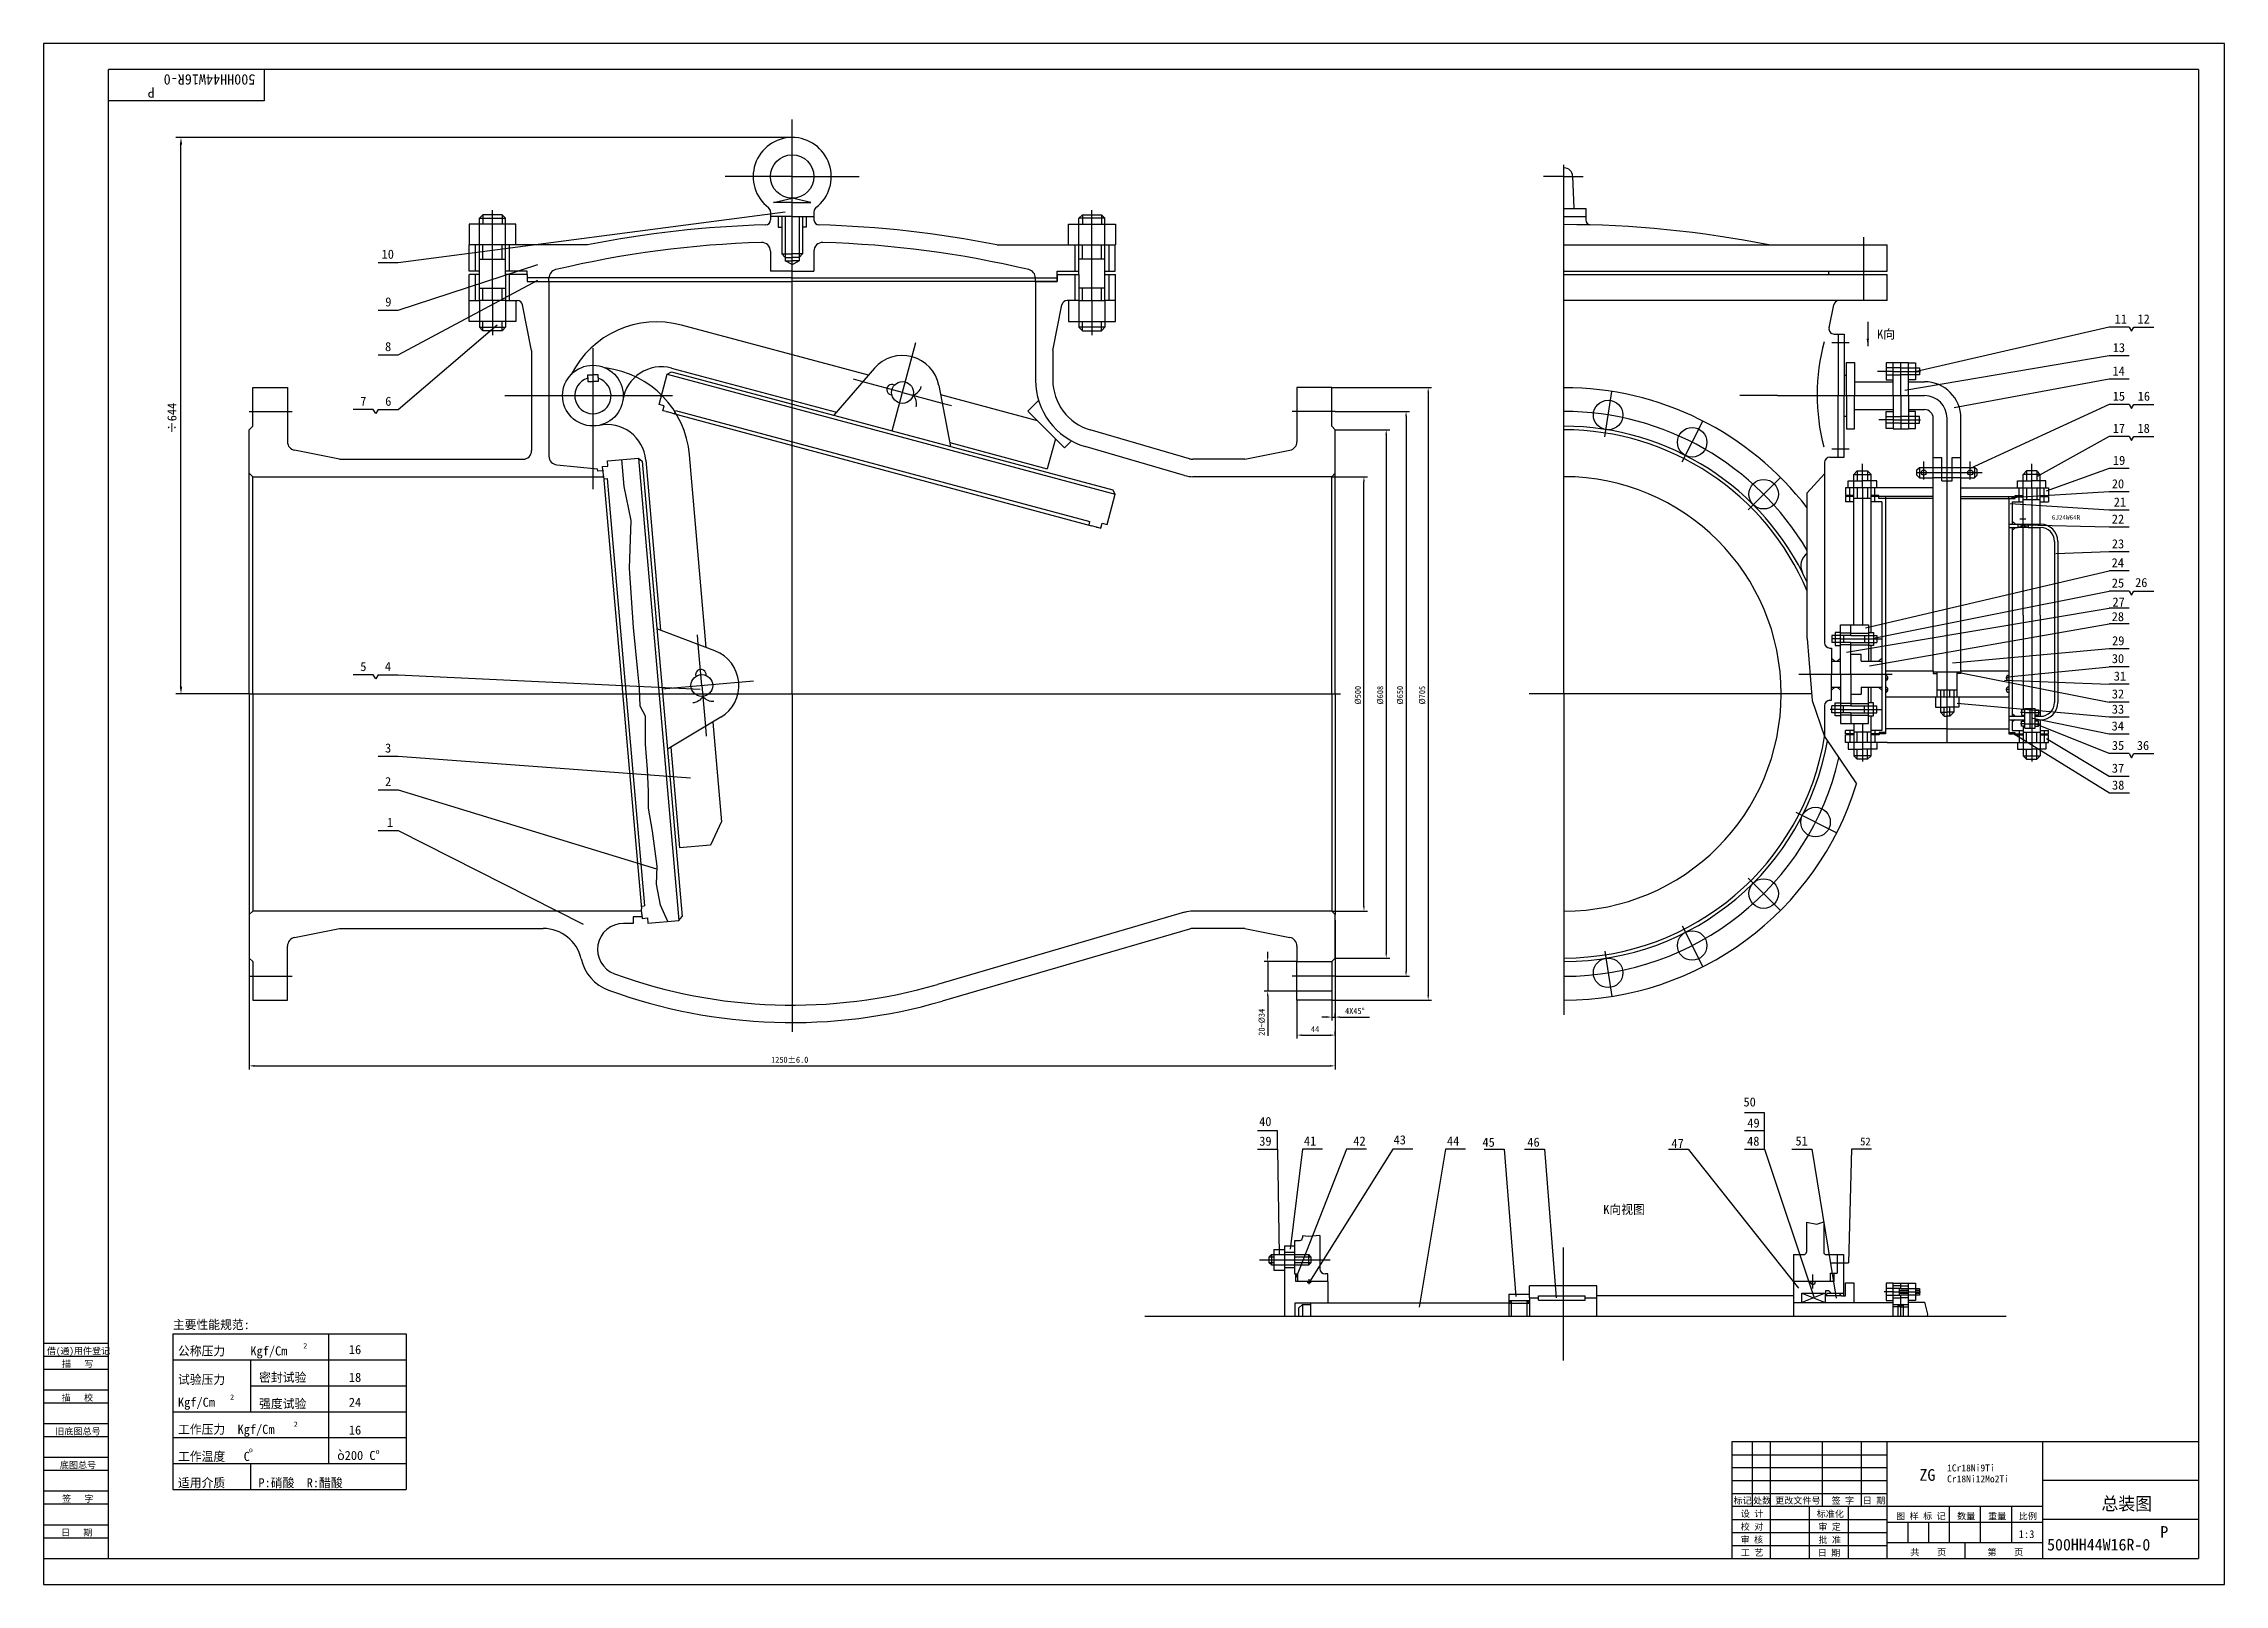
# Model space of a CAD drawing. Header units: metres. Extents: x 0 to 841, y 0 to 594.
import ezdxf

# ---------------------------------------------------------------- set-up
doc = ezdxf.new("R2010")
doc.units = ezdxf.units.M
for name, color, linetype in [('B', 3, 'Continuous'), ('C', 6, 'Continuous'), ('D', 1, 'Continuous'), ('FL', 5, 'Continuous'), ('HA', 5, 'Continuous'), ('T', 7, 'Continuous'), ('TL', 4, 'Continuous')]:
    doc.layers.add(name, color=color, linetype=linetype)

msp = doc.modelspace()

# ---------------------------------------------------------------- texts
at = {"layer": 'D'}
for s, height, rotation, p in [('500HH44W16R-0', 4, 180, (81.66, 582.12)), ('P', 4, 180, (42.83, 577.12)), ('%%247644', 3.5, 90, (51.22, 443.64)), ('%%C500', 2.35, 90, (508, 339.23)), ('%%C608', 2.35, 90, (516.59, 339.23)), ('%%C650', 2.35, 90, (524.24, 339.23)), ('%%C705', 2.35, 90, (532.78, 339.23)), ('20%%126%%C34', 2.35, 90, (470.89, 211.52))]:
    msp.add_text(s, height=height, rotation=rotation, dxfattribs=at).set_placement(p)
for s, height, p in [('10', 3.5, (130.34, 511.08)), ('9', 3.5, (131.75, 492.69)), ('11', 3.5, (798.68, 486.1)), ('12', 3.5, (807.48, 486.1)), ('K向', 3.5, (707.09, 480.28)), ('8', 3.5, (131.67, 475.45)), ('13', 3.5, (797.93, 475.06)), ('14', 3.5, (797.84, 466.02)), ('7', 3.5, (122.12, 454.39)), ('6', 3.5, (131.75, 454.39)), ('15', 3.5, (797.93, 456.33)), ('16', 3.5, (807.56, 456.33)), ('17', 3.5, (797.93, 443.95)), ('18', 3.5, (807.48, 443.95)), ('19', 3.5, (798.01, 431.59)), ('20', 3.5, (797.59, 422.55)), ('6J24W64R', 1.75, (774.44, 410.46)), ('22', 3.5, (797.59, 408.97)), ('21', 3.5, (798.34, 415.51)), ('24', 3.5, (797.51, 392.11)), ('23', 3.5, (797.59, 399.41)), ('25', 3.5, (797.59, 384.31)), ('26', 3.5, (806.57, 384.49)), ('27', 3.5, (797.83, 376.97)), ('28', 3.5, (797.54, 371.35)), ('29', 3.5, (797.68, 362.07)), ('5', 3.5, (122.12, 352.11)), ('4', 3.5, (131.59, 352.11)), ('30', 3.5, (797.59, 355.18)), ('32', 3.5, (797.59, 341.54)), ('31', 3.5, (798.34, 348.42)), ('33', 3.5, (797.59, 335.67)), ('34', 3.5, (797.51, 329.2)), ('3', 3.5, (131.67, 320.69)), ('35', 3.5, (797.59, 321.68)), ('36', 3.5, (807.23, 321.68)), ('2', 3.5, (131.67, 307.75)), ('37', 3.5, (797.59, 312.92)), ('38', 3.5, (797.67, 306.4)), ('1', 3.5, (132.42, 292.03)), ('4X45%%D', 2.35, (501.88, 219.89)), ('44', 2.35, (488.75, 212.92)), ('1250%%P6.0', 2.35, (280.54, 201.08)), ('50', 3.5, (655.55, 184.24)), ('40', 3.5, (468.76, 176.69)), ('49', 3.5, (657.02, 176.12)), ('39', 3.5, (468.8, 169.12)), ('41', 3.5, (486.01, 169.19)), ('42', 3.5, (505.08, 169.19)), ('43', 3.5, (520.61, 169.63)), ('44', 3.5, (541.19, 169.19)), ('45', 3.5, (554.87, 168.7)), ('46', 3.5, (572.18, 168.74)), ('47', 3.5, (627.75, 168.26)), ('48', 3.5, (656.94, 169.12)), ('51', 3.5, (675.58, 169.19)), ('52', 3, (700.53, 169.26)), ('K向视图', 3.5, (601.46, 142.82)), ('主要性能规范:', 3.5, (49.85, 98.39)), ('2', 2, (100.13, 90.97)), ('公称压力', 3.5, (51.81, 88.24)), ('Kgf/Cm', 3.5, (79.73, 88.24)), ('16', 3.5, (117.72, 88.78)), ('试验压力', 3.5, (51.81, 77.25)), ('密封试验', 3.5, (83.1, 78.07)), ('18', 3.5, (117.72, 78.07)), ('Kgf/Cm', 3.5, (51.81, 68.46)), ('2', 2, (71.91, 71.21)), ('强度试验', 3.5, (83.1, 67.91)), ('24', 3.5, (117.72, 68.46)), ('工作压力  Kgf/Cm', 3.5, (51.81, 58.03)), ('2', 2, (96.49, 60.77)), ('16', 3.5, (117.72, 57.74)), ('工作温度   C', 3.5, (51.81, 47.59)), ('o', 2, (79.14, 50.9)), ('%%242200 C', 3.5, (113.22, 47.95)), ('o', 2, (128.02, 50.33)), ('ZG', 4.5, (723.41, 39.94)), ('Cr18Ni12Mo2Ti', 2.7, (734.06, 39.31)), ('1Cr18Ni9Ti', 2.7, (734.06, 43.54)), ('适用介质', 3.5, (51.81, 37.42)), ('P:硝酸  R:醋酸', 3.5, (82.82, 37.42)), ('总装图', 5, (793.59, 28.63)), ('1:3', 3, (761.62, 17.86)), ('500HH44W16R-0', 4.5, (772.62, 13.06)), ('P', 4.5, (816.3, 17.97))]:
    msp.add_text(s, height=height, dxfattribs=at).set_placement(p)

# ---------------------------------------------------------------- blocks, each defined once
blk = doc.blocks.new('TUKUN1')
at = {"layer": 'FL'}
for p, q in [((841, 594), (0, 594)), ((0, 594), (0, 0)), ((841, 0), (841, 594)), ((0, 83), (25, 83)), ((0, 75), (25, 75)), ((0, 70), (25, 70)), ((0, 62), (25, 62)), ((0, 57), (25, 57)), ((659, 30), (659, 55)), ((666, 10), (666, 55)), ((686, 30), (686, 55)), ((701, 30), (701, 55)), ((0, 49), (25, 49)), ((0, 44), (25, 44)), ((651, 50), (711, 50)), ((651, 45), (711, 45)), ((0, 36), (25, 36)), ((651, 40), (711, 40)), ((651, 35), (711, 35)), ((0, 31), (25, 31)), ((696, 10), (696, 30)), ((0, 23), (25, 23)), ((0, 18), (25, 18)), ((651, 25), (711, 25)), ((651, 20), (711, 20)), ((651, 15), (711, 15)), ((0, 0), (841, 0))]:
    blk.add_line(p, q, dxfattribs=at)
at = {"layer": 'TL'}
for p, q in [((831, 584), (25, 584)), ((25, 10), (25, 584)), ((85, 584), (85, 572)), ((831, 584), (831, 10)), ((85, 572), (25, 572)), ((0, 93), (25, 93)), ((0, 88), (25, 88)), ((831, 55), (651, 55)), ((651, 55), (651, 10)), ((711, 10), (711, 55)), ((771, 10), (771, 55)), ((831, 40), (771, 40)), ((771, 30), (651, 30)), ((681, 10), (681, 30)), ((735, 16), (735, 30)), ((747, 16), (747, 30)), ((759, 16), (759, 30)), ((711, 24), (771, 24)), ((719, 16), (719, 24)), ((727, 16), (727, 24)), ((831, 25), (771, 25)), ((0, 10), (831, 10)), ((771, 16), (711, 16)), ((741, 10), (741, 16))]:
    blk.add_line(p, q, dxfattribs=at)
at = {"layer": 'T'}
for s, p in [('借(通)用件登记', (1.26, 88.76)), ('描   写', (7.09, 83.76)), ('描   校', (6.98, 70.76)), ('旧底图总号', (4.52, 57.76)), ('底图总号', (6.25, 44.76)), ('签   字', (7.1, 31.76)), ('标记', (651.71, 31.07)), ('处数', (659.22, 31.07)), ('更改文件号', (667.75, 31.07)), ('签 字', (689.53, 31.07)), ('日 期', (701.57, 31.07)), ('设 计', (654.5, 25.99)), ('标准化', (683.77, 25.93)), ('图 样 标 记', (714.4, 25.04)), ('数量', (737.92, 25.04)), ('重量', (749.88, 25.04)), ('比例', (761.7, 25.04)), ('日   期', (6.72, 18.76)), ('校 对', (654.48, 20.99)), ('审 核', (654.41, 15.99)), ('批 准', (684.46, 15.93)), ('审 定', (684.39, 20.93)), ('工 艺', (654.52, 10.99)), ('日 期', (684.18, 10.93)), ('共    页', (719.91, 11.13)), ('第    页', (749.62, 11.13))]:
    blk.add_text(s, height=2.5, dxfattribs=at).set_placement(p)

# ---------------------------------------------------------------- linework, layer by layer
at = {"layer": 'B'}
for p, q in [((318.08, 466.16), (246.04, 485.46)), ((237.39, 454.92), (240.51, 466.57)), ((237.39, 454.92), (240.51, 466.57)), ((240.51, 466.57), (242.15, 467.52)), ((240.51, 466.57), (242.15, 467.52)), ((240.51, 466.57), (413.29, 420.28)), ((242.14, 468.91), (305.73, 451.87)), ((242.15, 467.52), (412.34, 421.92)), ((320.42, 468.86), (304.76, 450.74)), ((239.33, 454.4), (237.39, 454.92)), ((238.81, 452.46), (239.33, 454.4)), ((345.23, 462.21), (349.73, 438.69)), ((345.9, 458.7), (383.19, 448.71)), ((240.1, 452.12), (238.81, 452.46)), ((240.1, 452.12), (238.81, 452.46)), ((240.1, 452.12), (240.42, 452.03)), ((240.1, 452.12), (240.42, 452.03)), ((242.36, 451.51), (240.42, 452.03)), ((242.36, 451.51), (404.15, 408.16)), ((243.35, 451.25), (243.69, 452.54)), ((243.69, 452.54), (403.52, 409.72)), ((349.45, 440.16), (387.06, 430.08)), ((390.17, 441.69), (387.06, 430.08)), ((728.7, 430.63), (739.42, 430.63)), ((413.29, 420.28), (412.34, 421.92)), ((739.42, 426.61), (728.7, 426.61)), ((410.17, 408.63), (413.29, 420.28)), ((403.17, 408.42), (403.52, 409.72)), ((406.1, 407.64), (404.15, 408.16)), ((406.1, 407.64), (406.41, 407.55)), ((406.41, 407.55), (407.71, 407.21)), ((407.71, 407.21), (408.23, 409.15)), ((408.23, 409.15), (410.17, 408.63))]:
    msp.add_line(p, q, dxfattribs=at)
for points in [[(335.29, 458.43, 0.25), (338.46, 461.81, 0.25)], [(335.29, 458.43, -0.25), (336.34, 453.92, -0.25)]]:
    msp.add_lwpolyline(points, format="xyb", dxfattribs=at)
msp.add_circle((331.21, 459.52), 4.22, dxfattribs=at)
for centre, radius, start, end in [((236.47, 449.72), 37, 75, 153.1), ((331.21, 459.52), 14.27, 10.84, 139.16), ((238.26, 454.42), 15, 75, 171.68), ((327.14, 460.62), 2.01, 61.23, 268.77)]:
    msp.add_arc(centre, radius, start, end, dxfattribs=at)
at = {"layer": 'C'}
for p, q in [((288.69, 343.3), (288.69, 564.73)), ((586.32, 343.3), (586.32, 547.21)), ((288.69, 542.74), (262.83, 542.74)), ((288.69, 542.74), (314.55, 542.74)), ((586.32, 542.74), (578.42, 542.74)), ((586.32, 542.74), (593.71, 542.74)), ((173.12, 516.39), (173.12, 529.79)), ((404.27, 516.39), (404.27, 529.79)), ((173.12, 494.95), (173.12, 516.39)), ((404.27, 494.95), (404.27, 516.39)), ((701.9, 516.39), (701.9, 519.41)), ((701.9, 494.95), (701.9, 516.39)), ((173.12, 494.95), (173.12, 481.56)), ((404.27, 494.95), (404.27, 481.56)), ((211.84, 476.6), (211.84, 422.26)), ((327.25, 444.72), (336.39, 478.84)), ((689.59, 478.81), (696.34, 478.81)), ((315.9, 463.63), (312.3, 464.59)), ((331.21, 459.52), (315.9, 463.63)), ((713.23, 467.65), (707.21, 467.65)), ((713.23, 467.65), (723.8, 467.65)), ((177.93, 458.29), (242.57, 458.29)), ((331.21, 459.52), (346.53, 455.42)), ((346.53, 455.42), (350.12, 454.46)), ((602.03, 442.46), (604.79, 459.9)), ((668.67, 458.29), (654.09, 458.29)), ((668.67, 458.29), (725.35, 458.29)), ((79.32, 452.18), (95.83, 452.18)), ((498.07, 452.18), (481.56, 452.18)), ((631.9, 432.76), (639.92, 448.49)), ((713.23, 448.93), (707.76, 448.93)), ((713.23, 448.93), (723.8, 448.93)), ((734.06, 324.55), (734.06, 449.58)), ((689.59, 437.76), (696.34, 437.76)), ((701.42, 422.8), (701.42, 431.94)), ((725.09, 425.96), (725.09, 432.87)), ((743.02, 425.96), (743.02, 432.87)), ((766.69, 422.8), (766.69, 431.94)), ((657.31, 414.3), (669.8, 426.78)), ((701.42, 422.8), (701.42, 369.98)), ((722.45, 428.62), (747.62, 428.62)), ((766.69, 422.8), (766.69, 317.27)), ((252.45, 362.33), (252.13, 366.04)), ((253.83, 346.54), (252.45, 362.33)), ((692.9, 364.48), (689.83, 364.48)), ((692.9, 364.48), (703.72, 364.48)), ((703.72, 364.48), (708.93, 364.48)), ((238.56, 345.2), (273.76, 348.28)), ((253.83, 346.54), (255.21, 330.74)), ((676.95, 350.91), (712.94, 350.91)), ((710.27, 349.49), (711.37, 349.49)), ((710.27, 344.94), (711.37, 344.94)), ((757.84, 349.49), (756.74, 349.49)), ((757.84, 344.94), (756.74, 344.94)), ((79.32, 343.3), (77.31, 343.3)), ((79.32, 343.3), (498.07, 343.3)), ((288.69, 343.3), (288.69, 219.55)), ((498.07, 343.3), (500.08, 343.3)), ((681.82, 343.3), (572.92, 343.3)), ((586.32, 343.3), (586.32, 219.55)), ((692.9, 337.34), (688.95, 337.34)), ((692.9, 337.34), (696.9, 337.34)), ((696.9, 337.34), (708.67, 337.34)), ((255.21, 330.74), (255.54, 327.04)), ((701.42, 331.84), (701.42, 317.27)), ((764.07, 336.16), (762.33, 336.16)), ((764.07, 331.82), (762.33, 331.82)), ((764.07, 336.16), (768.9, 336.16)), ((764.07, 331.82), (768.9, 331.82)), ((768.07, 336.16), (769.81, 336.16)), ((768.07, 331.82), (769.81, 331.82)), ((675.77, 297.73), (691.51, 289.71)), ((657.31, 272.31), (669.8, 259.83)), ((631.9, 253.85), (639.92, 238.12)), ((602.03, 244.14), (604.79, 226.7)), ((79.32, 234.43), (95.83, 234.43)), ((498.07, 234.43), (481.56, 234.43)), ((288.69, 219.55), (288.69, 213.02)), ((585.99, 129.84), (585.99, 86.28)), ((468.88, 125.13), (496.12, 125.13)), ((682.3, 114.02), (682.3, 119.4)), ((689.25, 123.93), (696, 123.93)), ((488.09, 115.77), (488.09, 117.66)), ((713.23, 112.77), (709.8, 112.77)), ((713.23, 112.77), (723.8, 112.77)), ((424.66, 103.41), (756.81, 103.41))]:
    msp.add_line(p, q, dxfattribs=at)
for centre, radius, start, end in [((725.35, 449.58), 8.71, 0, 90), ((586.32, 343.3), 108.88, 30.51, 90), ((586.32, 343.3), 108.88, 270, 346.92)]:
    msp.add_arc(centre, radius, start, end, dxfattribs=at)
at = {"layer": 'D'}
for p, q in [((288.69, 557.82), (50.97, 557.82)), ((52.97, 346.1), (52.97, 555.02)), ((136.69, 509.68), (285.98, 529.2)), ((128.99, 509.68), (136.69, 509.68)), ((136.69, 491.29), (190.56, 508.9)), ((136.69, 474.05), (190.56, 502.77)), ((128.99, 491.29), (136.69, 491.29)), ((136.69, 452.99), (174.96, 485.55)), ((796.58, 484.7), (722.23, 467.64)), ((804.28, 484.7), (796.58, 484.7)), ((804.28, 484.7), (805.2, 483.1)), ((805.2, 483.1), (806.13, 484.7)), ((806.13, 484.7), (813.83, 484.7)), ((128.99, 474.05), (136.69, 474.05)), ((796.58, 473.66), (717.82, 460.28)), ((804.28, 473.66), (796.58, 473.66)), ((796.58, 464.62), (736.85, 453.59)), ((804.28, 464.62), (796.58, 464.62)), ((496.73, 461.39), (535.29, 461.39)), ((533.95, 459.52), (533.95, 227.09)), ((796.58, 454.93), (742.97, 430.19)), ((804.28, 454.93), (796.58, 454.93)), ((804.28, 454.93), (805.2, 453.33)), ((805.2, 453.33), (806.13, 454.93)), ((806.13, 454.93), (813.83, 454.93)), ((127.14, 452.99), (119.44, 452.99)), ((128.06, 451.39), (127.14, 452.99)), ((128.99, 452.99), (128.06, 451.39)), ((128.99, 452.99), (136.69, 452.99)), ((498.07, 452.18), (526.76, 452.18)), ((525.42, 450.3), (525.42, 236.31)), ((498.07, 445.14), (519.11, 445.14)), ((517.77, 443.27), (517.77, 243.34)), ((796.58, 442.55), (768.82, 427.17)), ((804.28, 442.55), (796.58, 442.55)), ((804.28, 442.55), (805.2, 440.95)), ((805.2, 440.95), (806.13, 442.55)), ((806.13, 442.55), (813.83, 442.55)), ((796.58, 430.19), (772.22, 421.5)), ((804.28, 430.19), (796.58, 430.19)), ((496.73, 427.05), (510.52, 427.05)), ((509.18, 261.43), (509.18, 425.18)), ((796.58, 421.15), (758.87, 418.94)), ((804.28, 421.15), (796.58, 421.15)), ((796.58, 414.11), (758.39, 416.63)), ((804.28, 414.11), (796.58, 414.11)), ((796.58, 407.57), (763.52, 408.33)), ((804.28, 407.57), (796.58, 407.57)), ((796.58, 398.01), (776.06, 397.25)), ((804.28, 398.01), (796.58, 398.01)), ((702.63, 368.81), (796.58, 390.71)), ((804.28, 390.71), (796.58, 390.71)), ((705.67, 364.83), (796.58, 382.91)), ((804.28, 382.91), (796.58, 382.91)), ((804.28, 382.91), (805.2, 381.31)), ((805.2, 381.31), (806.13, 382.91)), ((806.13, 382.91), (813.83, 382.91)), ((695.27, 359.34), (796.58, 376.37)), ((704.14, 354.12), (796.58, 370.33)), ((804.28, 376.37), (796.58, 376.37)), ((804.28, 370.33), (796.58, 370.33)), ((796.58, 360.67), (736.12, 355.11)), ((757.53, 349.84), (796.58, 353.78)), ((804.28, 360.67), (796.58, 360.67)), ((804.28, 353.78), (796.58, 353.78)), ((127.14, 350.71), (119.44, 350.71)), ((128.06, 349.11), (127.14, 350.71)), ((128.99, 350.71), (128.06, 349.11)), ((128.99, 350.71), (136.69, 350.71)), ((136.69, 350.71), (253.23, 345.16)), ((738.71, 351.6), (796.58, 340.14)), ((756.2, 348.56), (796.58, 347.02)), ((804.28, 347.02), (796.58, 347.02)), ((77.31, 343.3), (50.97, 343.3)), ((796.58, 334.27), (737.98, 339.55)), ((804.28, 340.14), (796.58, 340.14)), ((796.65, 305), (759.09, 328.24)), ((796.58, 327.8), (767.09, 333.79)), ((796.58, 320.28), (768.65, 331.49)), ((804.28, 334.27), (796.58, 334.27)), ((796.58, 311.52), (772.39, 325.95)), ((804.28, 327.8), (796.58, 327.8)), ((804.28, 320.28), (796.58, 320.28)), ((804.28, 320.28), (805.2, 318.68)), ((805.2, 318.68), (806.13, 320.28)), ((806.13, 320.28), (813.83, 320.28)), ((128.99, 319.29), (136.69, 319.29)), ((136.69, 319.29), (249.48, 310.97)), ((804.28, 311.52), (796.58, 311.52)), ((128.99, 306.35), (136.69, 306.35)), ((136.69, 306.35), (236.31, 275.85)), ((804.35, 305), (796.65, 305)), ((128.99, 290.63), (136.69, 290.63)), ((136.69, 290.63), (208.12, 254.59)), ((79.32, 256.05), (79.32, 198.56)), ((496.73, 259.55), (510.52, 259.55)), ((498.07, 256.05), (498.07, 198.56)), ((483.33, 240.12), (470.72, 240.12)), ((472.06, 242), (472.06, 243.88)), ((472.06, 240.12), (472.06, 228.73)), ((498.07, 241.46), (519.11, 241.46)), ((483.33, 228.73), (470.72, 228.73)), ((498.07, 234.43), (526.76, 234.43)), ((472.06, 226.86), (472.06, 224.98)), ((472.06, 224.98), (472.06, 211.52)), ((483.33, 225.22), (483.33, 210.41)), ((494.85, 218.71), (492.98, 218.71)), ((496.73, 225.22), (535.29, 225.22)), ((496.73, 225.22), (496.73, 217.37)), ((496.73, 218.71), (498.07, 218.71)), ((498.07, 218.71), (498.07, 220.05)), ((499.95, 218.71), (501.82, 218.71)), ((501.82, 218.71), (511.26, 218.71)), ((485.21, 211.75), (496.19, 211.75)), ((498.07, 211.75), (498.07, 213.09)), ((81.2, 199.9), (496.19, 199.9)), ((663.62, 181.79), (655.92, 181.79)), ((663.62, 174.79), (663.62, 181.79)), ((475.88, 174.79), (468.18, 174.79)), ((475.88, 167.79), (475.88, 174.79)), ((663.62, 174.79), (655.92, 174.79)), ((663.62, 167.79), (663.62, 174.79)), ((468.18, 167.79), (475.88, 167.79)), ((475.88, 167.79), (476.47, 127.14)), ((485.44, 167.79), (480.67, 129.2)), ((502.45, 167.79), (483.06, 118.34)), ((493.14, 167.79), (485.44, 167.79)), ((520.31, 167.79), (488.12, 116.58)), ((510.15, 167.79), (502.45, 167.79)), ((528.01, 167.79), (520.31, 167.79)), ((540.6, 167.79), (530.47, 106.91)), ((548.3, 167.79), (540.6, 167.79)), ((555.56, 167.79), (563.26, 167.79)), ((563.26, 167.79), (567.73, 111.02)), ((571.08, 167.79), (578.78, 167.79)), ((578.78, 167.79), (583.25, 110.43)), ((626.57, 167.79), (634.27, 167.79)), ((634.27, 167.79), (676.73, 114.25)), ((655.92, 167.79), (663.62, 167.79)), ((663.62, 167.79), (682.72, 110.89)), ((674.16, 167.79), (681.86, 167.79)), ((681.86, 167.79), (691.25, 110.32)), ((697.24, 167.79), (696, 123.93)), ((704.94, 167.79), (697.24, 167.79)), ((49.83, 96.56), (49.83, 36.56)), ((49.83, 96.56), (139.83, 96.56)), ((109.83, 96.56), (109.83, 46.56)), ((139.83, 96.56), (139.83, 36.56)), ((139.83, 96.56), (139.83, 96.56)), ((49.83, 86.56), (139.83, 86.56)), ((79.83, 86.56), (79.83, 66.56)), ((79.83, 76.56), (139.83, 76.56)), ((49.83, 66.56), (139.83, 66.56)), ((49.83, 56.56), (139.83, 56.56)), ((49.83, 46.56), (139.83, 46.56)), ((79.83, 46.56), (79.83, 36.56)), ((49.83, 36.56), (139.83, 36.56))]:
    msp.add_line(p, q, dxfattribs=at)
for points in [[(52.5, 555.02), (53.44, 555.02), (52.97, 557.82)], [(533.64, 459.52), (534.27, 459.52), (533.95, 461.39)], [(525.1, 450.3), (525.73, 450.3), (525.42, 452.18)], [(517.45, 443.27), (518.08, 443.27), (517.77, 445.14)], [(508.86, 425.18), (509.49, 425.18), (509.18, 427.05)], [(52.5, 346.1), (53.44, 346.1), (52.97, 343.3)], [(508.86, 261.43), (509.49, 261.43), (509.18, 259.55)], [(471.75, 242), (472.38, 242), (472.06, 240.12)], [(517.45, 243.34), (518.08, 243.34), (517.77, 241.46)], [(525.1, 236.31), (525.73, 236.31), (525.42, 234.43)], [(471.75, 226.86), (472.38, 226.86), (472.06, 228.73)], [(533.64, 227.09), (534.27, 227.09), (533.95, 225.22)], [(494.85, 219.03), (494.85, 218.4), (496.73, 218.71)], [(499.95, 219.03), (499.95, 218.4), (498.07, 218.71)], [(485.21, 212.06), (485.21, 211.44), (483.33, 211.75)], [(496.19, 212.06), (496.19, 211.44), (498.07, 211.75)], [(81.2, 200.22), (81.2, 199.59), (79.32, 199.9)], [(496.19, 200.22), (496.19, 199.59), (498.07, 199.9)]]:
    msp.add_solid(points, dxfattribs=at)
at = {"layer": 'FL'}
for p, q in [((169.43, 528.04), (169.43, 524.43)), ((176.8, 528.04), (176.8, 524.43)), ((286.01, 527.33), (286.01, 512.93)), ((291.37, 527.33), (291.37, 512.93)), ((400.58, 528.04), (400.58, 524.43)), ((407.95, 528.04), (407.95, 524.43)), ((169.43, 510.9), (169.43, 516.39)), ((176.8, 510.9), (176.8, 516.39)), ((400.58, 510.9), (400.58, 516.39)), ((407.95, 510.9), (407.95, 516.39)), ((169.43, 494.95), (169.43, 499.78)), ((176.8, 494.95), (176.8, 499.78)), ((400.58, 494.95), (400.58, 499.78)), ((407.95, 494.95), (407.95, 499.78)), ((169.43, 483.31), (169.43, 486.91)), ((176.8, 483.31), (176.8, 486.91)), ((400.58, 483.31), (400.58, 486.91)), ((407.95, 483.31), (407.95, 486.91)), ((699.42, 429.24), (699.42, 425.4)), ((703.42, 429.24), (703.42, 425.4)), ((764.69, 429.24), (764.69, 425.4)), ((768.69, 429.24), (768.69, 425.4)), ((699.42, 422.8), (699.42, 418.7)), ((703.42, 422.8), (703.42, 418.7)), ((764.69, 422.8), (764.69, 418.3)), ((768.69, 422.8), (768.69, 418.3)), ((765.39, 407.43), (761.39, 408.77)), ((761.39, 407.43), (765.39, 408.77)), ((761.39, 408.77), (765.39, 408.77)), ((761.39, 408.77), (761.39, 407.43)), ((765.39, 407.43), (761.39, 407.43)), ((762.16, 410.82), (764.47, 410.82)), ((763.39, 408.77), (763.39, 410.82)), ((765.39, 408.77), (765.39, 407.43)), ((732.96, 342.22), (732.96, 344.87)), ((735.16, 342.22), (735.16, 344.87)), ((732.96, 334.72), (732.96, 338.22)), ((735.16, 334.72), (735.16, 338.22)), ((699.42, 324.55), (699.42, 328.61)), ((703.42, 324.55), (703.42, 328.61)), ((764.69, 324.55), (764.69, 328.61)), ((768.69, 324.55), (768.69, 328.61)), ((699.42, 318.11), (699.42, 321.95)), ((703.42, 318.11), (703.42, 321.95)), ((764.69, 318.11), (764.69, 321.95)), ((768.69, 318.11), (768.69, 321.95)), ((679.79, 139.6), (683.81, 138.92)), ((683.81, 138.92), (686.49, 139.78)), ((474.49, 126.13), (472.49, 126.13)), ((472.49, 124.13), (474.49, 124.13)), ((488.86, 126.13), (482.49, 126.13)), ((482.49, 124.13), (488.86, 124.13)), ((687.05, 112.26), (678.1, 108.71)), ((678.1, 112.26), (687.05, 108.71)), ((693.37, 111.26), (687.05, 111.26)), ((715.75, 113.37), (719.23, 113.37)), ((719.23, 112.17), (715.75, 112.17)), ((721.83, 113.37), (723.4, 113.37)), ((723.4, 112.17), (721.83, 112.17)), ((716.23, 106.95), (713.23, 106.95)), ((716.23, 106.95), (719.23, 106.95))]:
    msp.add_line(p, q, dxfattribs=at)
for points in [[(229.8, 345.46), (229.19, 351.97), (227.45, 368.86), (225.99, 391.78), (226.56, 410.11), (223.95, 423.28), (222.96, 433.62)], [(686.82, 428.13), (680.12, 420.76)], [(680.12, 364.61), (682.03, 340.7), (686.82, 326.84)], [(240.7, 255.61), (237.88, 261.81), (236.37, 270.01), (236.61, 276.95), (235.61, 284.64), (234.85, 290.35), (233.33, 299.29), (233.33, 305.74), (232.83, 314.18), (232.07, 323.86), (232.07, 334.78), (230.06, 338.51), (229.8, 345.46)], [(240.7, 255.61), (237.88, 261.81), (236.37, 270.01), (236.61, 276.95), (235.61, 284.64), (234.85, 290.35), (233.33, 299.29), (233.33, 305.74), (232.83, 314.18), (232.07, 323.86), (232.07, 334.78), (230.06, 338.51), (229.8, 345.46)], [(686.82, 326.84), (699.17, 308.63)], [(492.19, 134.55), (487.75, 134.15), (485.49, 134.37)], [(725.35, 108.77), (726.54, 104.19), (726.4, 103.41)]]:
    msp.add_lwpolyline(points, dxfattribs=at)
for centre, start, end in [((710.27, 349.49), 270, 90), ((710.27, 344.94), 270, 90), ((757.84, 349.49), 90, 270), ((757.84, 344.94), 90, 270)]:
    msp.add_arc(centre, 1, start, end, dxfattribs=at)
at = {"layer": 'HA'}
for p, q in [((760.5, 408.77), (759.18, 409.93)), ((760.45, 407.43), (759.18, 406.3)), ((690.77, 355.91), (689.5, 357.14)), ((691.64, 355.91), (692.9, 357.14)), ((707.65, 355.93), (708.93, 357.14)), ((690.77, 345.91), (689.5, 344.68)), ((691.64, 345.91), (692.9, 344.68)), ((707.65, 345.89), (708.93, 344.68)), ((760.15, 334.66), (759.18, 335.6)), ((760.13, 333.32), (759.18, 332.58)), ((564.99, 108.41), (572.99, 108.41))]:
    msp.add_line(p, q, dxfattribs=at)
msp.add_arc((682.3, 116.71), 1, 180, 0, dxfattribs=at)
at = {"layer": 'TL'}
for p, q in [((590.21, 530.47), (589.67, 542.89)), ((281.48, 532.69), (288.69, 534.37)), ((288.69, 532.69), (281.48, 532.69)), ((295.91, 532.69), (288.69, 534.37)), ((288.69, 532.69), (295.91, 532.69)), ((586.32, 530.47), (594.7, 530.47)), ((594.7, 530.47), (594.7, 526.11)), ((182.16, 524.43), (164.07, 524.43)), ((164.07, 524.43), (164.07, 516.39)), ((169.43, 528.04), (168.09, 526.7)), ((168.09, 516.39), (168.09, 526.7)), ((168.09, 526.7), (178.14, 526.7)), ((176.8, 528.04), (169.43, 528.04)), ((176.8, 528.04), (178.14, 526.7)), ((178.14, 516.39), (178.14, 526.7)), ((182.16, 516.39), (182.16, 524.43)), ((280.32, 529.18), (280.32, 526.11)), ((288.69, 527.33), (280.32, 527.33)), ((283.33, 527.33), (283.33, 523.25)), ((283.33, 523.25), (284.67, 523.25)), ((284.67, 527.33), (284.67, 512.93)), ((288.69, 527.33), (297.07, 527.33)), ((292.71, 527.33), (292.71, 512.93)), ((294.05, 523.25), (292.71, 523.25)), ((294.05, 527.33), (294.05, 523.25)), ((297.07, 529.18), (297.07, 526.11)), ((395.22, 524.43), (413.31, 524.43)), ((395.22, 516.39), (395.22, 524.43)), ((400.58, 528.04), (399.24, 526.7)), ((409.29, 526.7), (399.24, 526.7)), ((399.24, 516.39), (399.24, 526.7)), ((400.58, 528.04), (407.95, 528.04)), ((407.95, 528.04), (409.29, 526.7)), ((409.29, 516.39), (409.29, 526.7)), ((413.31, 524.43), (413.31, 516.39)), ((586.32, 527.33), (594.7, 527.33)), ((209.69, 516.39), (164.1, 516.39)), ((164.1, 506.34), (164.1, 516.39)), ((166.59, 506.34), (166.59, 516.39)), ((168.09, 505), (168.09, 516.39)), ((178.14, 505), (178.14, 516.39)), ((179.64, 506.34), (179.64, 516.39)), ((280.32, 514.01), (280.32, 506.34)), ((297.07, 514.01), (297.07, 506.34)), ((367.7, 516.39), (413.29, 516.39)), ((397.74, 516.39), (397.74, 506.34)), ((399.24, 505), (399.24, 516.39)), ((409.29, 505), (409.29, 516.39)), ((410.79, 516.39), (410.79, 506.34)), ((413.29, 506.34), (413.29, 516.39)), ((586.32, 516.39), (710.92, 516.39)), ((710.92, 506.34), (710.92, 516.39)), ((168.09, 505), (164.07, 505)), ((164.07, 494.95), (164.07, 505)), ((168.09, 506.34), (164.1, 506.34)), ((166.59, 494.95), (166.59, 505)), ((168.09, 510.9), (178.14, 510.9)), ((168.09, 494.95), (168.09, 505)), ((186.52, 506.34), (178.14, 506.34)), ((178.14, 505), (178.14, 494.95)), ((186.52, 505), (178.14, 505)), ((179.64, 494.95), (179.64, 505)), ((186.52, 505), (186.52, 506.34)), ((186.52, 505), (186.52, 503.66)), ((288.69, 506.34), (280.32, 506.34)), ((286.01, 511.59), (284.67, 512.93)), ((284.67, 512.93), (288.69, 512.93)), ((286.01, 512.93), (286.01, 510.25)), ((286.01, 511.59), (288.69, 511.59)), ((288.69, 508.91), (286.01, 510.25)), ((286.01, 510.25), (288.69, 510.25)), ((292.71, 512.93), (288.69, 512.93)), ((291.37, 511.59), (288.69, 511.59)), ((291.37, 510.25), (288.69, 510.25)), ((288.69, 508.91), (291.37, 510.25)), ((288.69, 506.34), (297.07, 506.34)), ((291.37, 511.59), (292.71, 512.93)), ((291.37, 512.93), (291.37, 510.25)), ((390.87, 505), (390.87, 506.34)), ((390.87, 506.34), (399.24, 506.34)), ((390.87, 505), (390.87, 502.32)), ((390.87, 505), (399.24, 505)), ((397.74, 505), (397.74, 494.95)), ((409.29, 510.9), (399.24, 510.9)), ((399.24, 505), (399.24, 494.95)), ((409.29, 506.34), (413.29, 506.34)), ((409.29, 494.95), (409.29, 505)), ((409.29, 505), (413.31, 505)), ((410.79, 505), (410.79, 494.95)), ((413.31, 494.95), (413.31, 505)), ((586.32, 506.34), (701.9, 506.34)), ((586.32, 505), (701.9, 505)), ((688.5, 505), (688.5, 506.34)), ((701.9, 506.34), (710.92, 506.34)), ((701.9, 505), (710.94, 505)), ((710.94, 494.95), (710.94, 505)), ((168.09, 499.78), (178.14, 499.78)), ((288.69, 503.66), (186.52, 503.66)), ((186.52, 503.66), (186.52, 502.32)), ((186.52, 502.32), (194.89, 502.32)), ((194.89, 502.32), (194.89, 503.61)), ((194.89, 502.32), (288.69, 502.32)), ((194.89, 502.32), (194.89, 434.95)), ((288.69, 503.66), (390.87, 503.66)), ((382.49, 502.32), (288.69, 502.32)), ((382.49, 502.32), (382.49, 503.61)), ((390.87, 502.32), (382.49, 502.32)), ((382.49, 502.32), (382.49, 464.31)), ((409.29, 499.78), (399.24, 499.78)), ((164.07, 486.91), (164.07, 494.95)), ((164.07, 494.95), (168.09, 494.95)), ((178.14, 494.95), (168.09, 494.95)), ((168.09, 494.95), (168.09, 484.65)), ((178.14, 494.95), (182.71, 494.95)), ((178.14, 494.95), (178.14, 484.65)), ((182.16, 494.95), (182.16, 486.91)), ((188.19, 475.71), (184.67, 493.35)), ((389.19, 475.71), (392.72, 493.35)), ((399.24, 494.95), (394.68, 494.95)), ((395.22, 494.95), (395.22, 486.91)), ((399.24, 494.95), (409.29, 494.95)), ((399.24, 494.95), (399.24, 484.65)), ((413.31, 494.95), (409.29, 494.95)), ((409.29, 494.95), (409.29, 484.65)), ((413.31, 486.91), (413.31, 494.95)), ((710.94, 494.95), (586.32, 494.95)), ((688.56, 484.4), (690.35, 493.35)), ((182.16, 486.91), (164.07, 486.91)), ((168.09, 484.65), (178.14, 484.65)), ((169.43, 483.31), (168.09, 484.65)), ((176.8, 483.31), (169.43, 483.31)), ((176.8, 483.31), (178.14, 484.65)), ((395.22, 486.91), (413.31, 486.91)), ((400.58, 483.31), (399.24, 484.65)), ((409.29, 484.65), (399.24, 484.65)), ((400.58, 483.31), (407.95, 483.31)), ((407.95, 483.31), (409.29, 484.65)), ((690.52, 482.01), (694.4, 482.01)), ((692.06, 482.01), (692.06, 458.29)), ((694.4, 482.01), (694.4, 458.29)), ((703.49, 486.79), (703.49, 477.4)), ((188.19, 475.71), (188.19, 453.06)), ((389.19, 475.71), (389.19, 464.31)), ((695.27, 471.09), (698.41, 471.09)), ((695.27, 458.29), (695.27, 471.09)), ((698.41, 471.09), (698.41, 458.29)), ((713.23, 471.04), (719.23, 471.04)), ((713.23, 458.29), (713.23, 471.04)), ((716.23, 458.29), (716.23, 471.04)), ((719.23, 458.29), (719.23, 471.04)), ((209.84, 465.29), (209.84, 466.29)), ((209.84, 466.29), (211.84, 466.29)), ((209.84, 465.29), (209.84, 463.79)), ((209.84, 463.79), (211.84, 463.79)), ((213.84, 466.29), (211.84, 466.29)), ((213.84, 463.79), (211.84, 463.79)), ((213.84, 465.29), (213.84, 466.29)), ((213.84, 465.29), (213.84, 463.79)), ((694.4, 466.13), (695.27, 466.13)), ((698.41, 463.65), (713.23, 463.65)), ((713.23, 470.95), (710.63, 470.95)), ((710.63, 470.95), (710.63, 464.35)), ((716.23, 468.95), (710.63, 468.95)), ((710.63, 466.35), (716.23, 466.35)), ((710.63, 464.35), (713.23, 464.35)), ((716.23, 468.95), (723.4, 468.95)), ((723.4, 466.35), (716.23, 466.35)), ((719.23, 470.95), (721.83, 470.95)), ((721.83, 464.35), (719.23, 464.35)), ((719.23, 463.65), (725.35, 463.65)), ((721.83, 470.95), (721.83, 464.35)), ((723.4, 468.95), (723.4, 466.35)), ((80.66, 446.48), (80.66, 461.39)), ((80.66, 461.39), (94.06, 461.39)), ((94.06, 461.39), (94.06, 440.52)), ((379.53, 452.33), (383.67, 456.47)), ((483.33, 461.39), (483.33, 440.52)), ((496.73, 461.39), (483.33, 461.39)), ((496.73, 446.48), (496.73, 461.39)), ((692.06, 434.57), (692.06, 458.29)), ((694.4, 434.57), (694.4, 458.29)), ((695.27, 458.29), (695.27, 445.49)), ((698.41, 445.49), (698.41, 458.29)), ((713.23, 458.29), (713.23, 445.53)), ((716.23, 458.29), (716.23, 445.53)), ((719.23, 458.29), (719.23, 445.53)), ((79.32, 445.14), (80.66, 446.48)), ((188.19, 453.85), (188.19, 437.1)), ((393.67, 438.19), (379.53, 452.33)), ((383.35, 448.67), (383.35, 448.67)), ((383.35, 448.67), (383.35, 448.67)), ((498.07, 445.14), (496.73, 446.48)), ((694.4, 450.44), (695.27, 450.44)), ((698.41, 452.93), (713.23, 452.93)), ((710.63, 452.23), (713.23, 452.23)), ((710.63, 445.63), (710.63, 452.23)), ((710.63, 450.23), (716.23, 450.23)), ((716.23, 447.63), (710.63, 447.63)), ((723.4, 450.23), (716.23, 450.23)), ((716.23, 447.63), (723.4, 447.63)), ((719.23, 452.93), (725.35, 452.93)), ((721.83, 452.23), (719.23, 452.23)), ((721.83, 445.63), (721.83, 452.23)), ((723.4, 447.63), (723.4, 450.23)), ((728.7, 352.22), (728.7, 449.58)), ((739.42, 434.39), (739.42, 449.58)), ((79.32, 428.39), (79.32, 445.14)), ((393.67, 438.19), (396.37, 440.89)), ((439.98, 427.52), (401.72, 438.68)), ((441.85, 433.95), (403.6, 445.11)), ((498.07, 428.39), (498.07, 445.14)), ((695.27, 445.49), (698.41, 445.49)), ((713.23, 445.63), (710.63, 445.63)), ((713.23, 445.53), (719.23, 445.53)), ((719.23, 445.63), (721.83, 445.63)), ((114.16, 433.75), (96.75, 437.24)), ((114.16, 433.75), (184.84, 433.75)), ((197.91, 431.62), (213.65, 430.05)), ((213.74, 429.12), (213.65, 430.05)), ((215.74, 429.29), (213.74, 429.12)), ((215.59, 430.95), (217.59, 431.13)), ((215.71, 429.62), (215.59, 430.95)), ((215.71, 429.62), (215.59, 430.95)), ((215.71, 429.62), (215.74, 429.29)), ((215.71, 429.62), (215.74, 429.29)), ((215.91, 427.29), (215.74, 429.29)), ((217.42, 433.13), (229.43, 434.18)), ((217.42, 433.13), (229.43, 434.18)), ((217.59, 431.13), (217.42, 433.13)), ((229.43, 434.18), (230.89, 432.97)), ((229.43, 434.18), (245.02, 255.99)), ((229.43, 434.18), (230.89, 432.97)), ((230.89, 432.97), (246.24, 257.44)), ((232.19, 433.45), (237.93, 367.86)), ((255.57, 361.15), (249.07, 435.44)), ((463.23, 433.75), (443.25, 433.75)), ((463.23, 433.75), (480.64, 437.24)), ((686.82, 432.57), (686.82, 428.13)), ((688.82, 434.57), (694.4, 434.57)), ((699.42, 429.24), (698.12, 427.94)), ((699.42, 429.24), (703.42, 429.24)), ((703.42, 429.24), (704.72, 427.94)), ((722.45, 429.63), (723.45, 430.63)), ((722.45, 427.62), (722.45, 429.63)), ((723.45, 430.63), (723.45, 426.61)), ((723.45, 430.63), (728.7, 430.63)), ((728.7, 434.39), (732.05, 434.39)), ((732.05, 425.49), (732.05, 434.39)), ((736.07, 434.39), (739.42, 434.39)), ((736.07, 425.49), (736.07, 434.39)), ((739.42, 352.22), (739.42, 434.39)), ((739.42, 430.63), (744.66, 430.63)), ((745.66, 429.63), (744.66, 430.63)), ((744.66, 430.63), (744.66, 426.61)), ((745.66, 427.62), (745.66, 429.63)), ((764.69, 429.24), (763.39, 427.94)), ((768.69, 429.24), (764.69, 429.24)), ((768.69, 429.24), (769.99, 427.94)), ((79.32, 343.3), (79.32, 428.39)), ((80.66, 427.05), (79.32, 428.39)), ((80.66, 427.05), (215.93, 427.05)), ((80.66, 343.3), (80.66, 427.05)), ((215.91, 427.29), (230.51, 260.43)), ((216, 426.27), (217.34, 426.39)), ((217.34, 426.39), (231.76, 261.56)), ((496.73, 427.05), (443.25, 427.05)), ((496.73, 427.05), (498.07, 428.39)), ((496.73, 343.3), (496.73, 427.05)), ((498.07, 343.3), (498.07, 428.39)), ((680.12, 364.61), (680.12, 420.76)), ((686.82, 428.13), (686.82, 362.98)), ((708.93, 422.8), (694.92, 422.8)), ((694.92, 422.8), (694.92, 419.84)), ((695.92, 422.8), (695.92, 425.4)), ((695.92, 425.4), (701.42, 425.4)), ((696.62, 419.84), (696.62, 422.8)), ((698.12, 369.98), (698.12, 427.94)), ((698.12, 427.94), (704.72, 427.94)), ((706.92, 425.4), (701.42, 425.4)), ((704.72, 366.98), (704.72, 427.94)), ((706.22, 419.84), (706.22, 422.8)), ((706.92, 422.8), (706.92, 425.4)), ((728.7, 422.8), (708.93, 422.8)), ((723.45, 426.61), (722.45, 427.62)), ((723.45, 426.61), (728.7, 426.61)), ((732.05, 425.49), (736.07, 425.49)), ((739.42, 426.61), (744.66, 426.61)), ((739.42, 422.8), (759.18, 422.8)), ((744.66, 426.61), (745.66, 427.62)), ((759.18, 422.8), (773.19, 422.8)), ((761.19, 422.8), (761.19, 425.4)), ((761.19, 425.4), (766.69, 425.4)), ((761.89, 419.84), (761.89, 422.8)), ((763.39, 410.82), (763.39, 427.94)), ((769.99, 427.94), (763.39, 427.94)), ((772.19, 425.4), (766.69, 425.4)), ((769.99, 408.71), (769.99, 427.94)), ((771.49, 419.84), (771.49, 422.8)), ((772.19, 422.8), (772.19, 425.4)), ((773.19, 422.8), (773.19, 419.84)), ((698.12, 419.84), (694.92, 419.84)), ((694.92, 419.35), (694.92, 417.38)), ((698.12, 419.35), (694.92, 419.35)), ((698.12, 417.38), (694.92, 417.38)), ((696.62, 417.38), (696.62, 419.35)), ((698.12, 418.7), (704.72, 418.7)), ((707.77, 419.84), (704.72, 419.84)), ((709.07, 419.35), (704.72, 419.35)), ((708.93, 417.38), (704.72, 417.38)), ((706.22, 417.38), (706.22, 419.35)), ((707.77, 418.68), (707.77, 419.84)), ((716.97, 418.68), (707.77, 418.68)), ((708.93, 417.38), (708.93, 329.19)), ((716.97, 419.35), (709.07, 419.35)), ((710.27, 419.35), (710.27, 327.89)), ((728.7, 419.35), (716.97, 419.35)), ((728.7, 418.68), (716.97, 418.68)), ((739.42, 419.35), (751.14, 419.35)), ((739.42, 418.68), (751.14, 418.68)), ((751.14, 419.35), (759.04, 419.35)), ((751.14, 418.68), (760.34, 418.68)), ((757.84, 418.68), (757.84, 419.35)), ((757.84, 418.68), (757.84, 327.89)), ((759.04, 419.35), (763.39, 419.35)), ((759.18, 417.38), (763.39, 417.38)), ((759.18, 417.38), (759.18, 408.77)), ((760.34, 419.84), (763.39, 419.84)), ((760.34, 418.68), (760.34, 419.84)), ((761.89, 417.38), (761.89, 419.35)), ((763.39, 418.3), (769.99, 418.3)), ((769.99, 419.84), (773.19, 419.84)), ((769.99, 419.35), (773.19, 419.35)), ((769.99, 417.38), (773.19, 417.38)), ((771.49, 417.38), (771.49, 419.35)), ((773.19, 419.35), (773.19, 417.38)), ((757.84, 408.77), (761.39, 408.77)), ((757.84, 407.43), (761.39, 407.43)), ((759.18, 407.43), (759.18, 334.66)), ((763.39, 373.72), (763.39, 407.43)), ((765.39, 408.77), (770.1, 408.77)), ((765.39, 407.43), (770.1, 407.43)), ((769.99, 373.72), (769.99, 407.36)), ((775.46, 402.07), (775.46, 340.02)), ((776.8, 402.07), (776.8, 340.02)), ((763.39, 373.72), (763.39, 337.16)), ((769.99, 373.72), (769.99, 334.74)), ((258.91, 359.88), (236.53, 368.39)), ((689.61, 365.78), (689.61, 363.18)), ((696.9, 365.78), (689.61, 365.78)), ((696.9, 363.18), (689.61, 363.18)), ((690.9, 366.98), (690.9, 361.98)), ((692.9, 366.98), (690.9, 366.98)), ((690.9, 361.98), (692.9, 361.98)), ((692.9, 369.98), (703.72, 369.98)), ((692.9, 350.91), (692.9, 369.98)), ((696.9, 366.78), (692.9, 366.78)), ((696.9, 362.18), (692.9, 362.18)), ((694.13, 365.78), (694.13, 363.18)), ((696.9, 365.78), (696.9, 369.98)), ((696.9, 366.78), (703.72, 366.78)), ((696.9, 365.78), (707.01, 365.78)), ((696.9, 363.18), (707.01, 363.18)), ((696.9, 350.91), (696.9, 363.18)), ((696.9, 362.18), (703.72, 362.18)), ((702.15, 365.78), (702.15, 363.18)), ((703.72, 369.98), (703.72, 363.18)), ((703.72, 366.98), (705.72, 366.98)), ((703.72, 363.18), (703.72, 355.91)), ((705.72, 361.98), (703.72, 361.98)), ((704.72, 355.91), (704.72, 361.98)), ((705.72, 366.98), (705.72, 361.98)), ((707.01, 365.78), (707.01, 363.18)), ((688.82, 360.98), (689.5, 360.98)), ((689.5, 360.98), (689.5, 350.91)), ((689.5, 355.91), (692.9, 355.91)), ((696.9, 358.58), (700.9, 358.58)), ((700.9, 355.91), (700.9, 358.58)), ((700.9, 355.91), (708.93, 355.91)), ((689.5, 340.84), (689.5, 350.91)), ((689.5, 345.91), (692.9, 345.91)), ((692.9, 350.91), (692.9, 331.84)), ((696.9, 350.91), (696.9, 338.64)), ((700.9, 345.91), (700.9, 343.24)), ((700.9, 345.91), (708.93, 345.91)), ((703.72, 331.84), (703.72, 345.91)), ((704.72, 339.84), (704.72, 345.91)), ((710.27, 352.22), (728.7, 352.22)), ((728.7, 352.22), (728.7, 351.22)), ((728.7, 351.78), (730.2, 351.78)), ((728.7, 351.22), (730.2, 351.22)), ((730.2, 351.78), (734.06, 351.78)), ((730.2, 342.22), (730.2, 351.78)), ((730.2, 344.87), (737.92, 344.87)), ((731.46, 344.87), (731.46, 336.22)), ((734.06, 351.78), (737.92, 351.78)), ((736.66, 344.87), (736.66, 336.22)), ((737.92, 351.78), (739.42, 351.78)), ((737.92, 342.22), (737.92, 351.78)), ((739.42, 351.22), (737.92, 351.22)), ((739.42, 352.22), (757.84, 352.22)), ((739.42, 352.22), (739.42, 351.22)), ((79.32, 343.3), (79.32, 258.21)), ((80.66, 343.3), (80.66, 259.55)), ((496.73, 343.3), (496.73, 259.55)), ((498.07, 343.3), (498.07, 258.21)), ((686.82, 338.84), (686.82, 326.84)), ((688.82, 340.84), (689.5, 340.84)), ((689.61, 336.04), (689.61, 338.64)), ((696.9, 338.64), (689.61, 338.64)), ((690.9, 334.84), (690.9, 339.84)), ((690.9, 339.84), (692.9, 339.84)), ((696.9, 339.64), (692.9, 339.64)), ((694.13, 336.04), (694.13, 338.64)), ((696.9, 343.24), (700.9, 343.24)), ((696.9, 339.64), (703.72, 339.64)), ((696.9, 338.64), (707.01, 338.64)), ((702.15, 336.04), (702.15, 338.64)), ((705.72, 339.84), (703.72, 339.84)), ((705.72, 334.84), (705.72, 339.84)), ((707.01, 336.04), (707.01, 338.64)), ((710.27, 342.22), (757.84, 342.22)), ((729.56, 342.22), (729.56, 338.22)), ((729.56, 338.22), (734.06, 338.22)), ((738.56, 338.22), (734.06, 338.22)), ((738.56, 342.22), (738.56, 338.22)), ((762.77, 337.16), (762.77, 335.16)), ((764.07, 337.16), (762.77, 337.16)), ((764.07, 337.72), (768.07, 337.72)), ((764.07, 330.04), (764.07, 337.72)), ((766.07, 330.04), (766.07, 337.72)), ((768.07, 330.04), (768.07, 337.72)), ((768.07, 337.16), (769.37, 337.16)), ((769.37, 337.16), (769.37, 335.16)), ((261.15, 334.29), (240.59, 322.01)), ((258.08, 332.46), (261.45, 293.99)), ((696.9, 336.04), (689.61, 336.04)), ((692.9, 334.84), (690.9, 334.84)), ((696.9, 335.04), (692.9, 335.04)), ((692.9, 331.84), (703.72, 331.84)), ((694.94, 327.89), (694.94, 329.19)), ((698.12, 329.19), (694.94, 329.19)), ((696.62, 329.19), (696.62, 327.89)), ((696.9, 336.04), (696.9, 331.84)), ((696.9, 336.04), (707.01, 336.04)), ((696.9, 335.04), (703.72, 335.04)), ((698.12, 331.84), (698.12, 319.41)), ((704.72, 328.61), (698.12, 328.61)), ((703.72, 334.84), (705.72, 334.84)), ((704.72, 319.41), (704.72, 334.84)), ((708.93, 329.19), (704.72, 329.19)), ((706.22, 329.19), (706.22, 327.89)), ((710.27, 328.44), (707.92, 328.44)), ((707.92, 328.44), (707.92, 327.52)), ((734.06, 329.89), (710.27, 329.89)), ((731.46, 336.22), (732.96, 334.72)), ((731.46, 336.22), (734.06, 336.22)), ((732.96, 334.72), (734.06, 334.72)), ((736.66, 336.22), (734.06, 336.22)), ((735.16, 334.72), (734.06, 334.72)), ((734.06, 329.89), (757.84, 329.89)), ((735.16, 334.72), (736.66, 336.22)), ((757.84, 334.66), (764.07, 334.66)), ((757.84, 333.32), (764.07, 333.32)), ((757.84, 328.44), (760.19, 328.44)), ((759.18, 333.32), (759.18, 329.19)), ((759.18, 329.19), (763.39, 329.19)), ((760.19, 328.44), (760.19, 327.52)), ((761.89, 329.19), (761.89, 327.89)), ((762.77, 335.16), (764.07, 335.16)), ((762.77, 330.82), (762.77, 332.82)), ((762.77, 332.82), (764.07, 332.82)), ((764.07, 330.82), (762.77, 330.82)), ((763.39, 330.82), (763.39, 319.41)), ((763.39, 328.61), (769.99, 328.61)), ((764.07, 330.04), (768.07, 330.04)), ((769.37, 335.16), (768.07, 335.16)), ((768.07, 334.66), (770.1, 334.66)), ((768.07, 333.32), (770.1, 333.32)), ((769.37, 332.82), (768.07, 332.82)), ((768.07, 330.82), (769.37, 330.82)), ((769.37, 330.82), (769.37, 332.82)), ((769.99, 333.38), (769.99, 319.41)), ((769.99, 329.19), (773.17, 329.19)), ((771.49, 329.19), (771.49, 327.89)), ((773.17, 327.89), (773.17, 329.19)), ((241.87, 322.78), (245.26, 283.99)), ((698.12, 327.89), (694.94, 327.89)), ((694.94, 324.55), (694.94, 327.52)), ((698.12, 327.52), (694.94, 327.52)), ((710.94, 324.55), (694.94, 324.55)), ((695.92, 324.55), (695.92, 321.95)), ((695.92, 321.95), (701.42, 321.95)), ((696.62, 327.52), (696.62, 324.55)), ((706.92, 321.95), (701.42, 321.95)), ((707.92, 327.89), (704.72, 327.89)), ((707.92, 327.52), (704.72, 327.52)), ((706.22, 327.52), (706.22, 324.55)), ((706.92, 324.55), (706.92, 321.95)), ((710.27, 327.89), (707.92, 327.89)), ((710.94, 324.55), (757.17, 324.55)), ((757.17, 324.55), (773.17, 324.55)), ((757.84, 327.89), (760.19, 327.89)), ((760.19, 327.89), (763.39, 327.89)), ((760.19, 327.52), (763.39, 327.52)), ((761.19, 324.55), (761.19, 321.95)), ((761.19, 321.95), (766.69, 321.95)), ((761.89, 327.52), (761.89, 324.55)), ((772.19, 321.95), (766.69, 321.95)), ((769.99, 327.89), (773.17, 327.89)), ((769.99, 327.52), (773.17, 327.52)), ((771.49, 327.52), (771.49, 324.55)), ((772.19, 324.55), (772.19, 321.95)), ((773.17, 324.55), (773.17, 327.52)), ((704.72, 319.41), (698.12, 319.41)), ((699.42, 318.11), (698.12, 319.41)), ((703.42, 318.11), (699.42, 318.11)), ((703.42, 318.11), (704.72, 319.41)), ((764.69, 318.11), (763.39, 319.41)), ((763.39, 319.41), (769.99, 319.41)), ((764.69, 318.11), (768.69, 318.11)), ((768.69, 318.11), (769.99, 319.41)), ((261.44, 294.06), (257.24, 285.04)), ((257.24, 285.04), (245.26, 283.99)), ((230.42, 261.44), (231.76, 261.56)), ((80.66, 259.55), (79.32, 258.21)), ((79.32, 258.21), (79.32, 241.46)), ((230.59, 259.55), (80.66, 259.55)), ((96.75, 249.37), (114.16, 252.85)), ((114.16, 252.85), (192.66, 252.85)), ((227.39, 254.81), (223.59, 254.81)), ((227.39, 257.37), (227.39, 254.81)), ((230.78, 257.37), (227.39, 257.37)), ((230.69, 258.43), (230.51, 260.43)), ((230.69, 258.43), (230.72, 258.1)), ((230.72, 258.1), (230.83, 256.76)), ((230.83, 256.76), (232.83, 256.94)), ((232.83, 256.94), (233.01, 254.94)), ((233.01, 254.94), (245.02, 255.99)), ((245.02, 255.99), (246.24, 257.44)), ((439.98, 259.09), (344.68, 231.3)), ((441.85, 252.65), (346.55, 224.87)), ((496.73, 259.55), (443.25, 259.55)), ((463.23, 252.85), (443.25, 252.85)), ((463.23, 252.85), (480.64, 249.37)), ((498.07, 258.21), (496.73, 259.55)), ((498.07, 241.46), (498.07, 258.21)), ((94.06, 225.22), (94.06, 246.09)), ((483.33, 246.09), (483.33, 240.12)), ((79.32, 241.46), (80.66, 240.12)), ((80.66, 240.12), (80.66, 225.22)), ((483.33, 240.12), (496.73, 240.12)), ((483.33, 228.73), (483.33, 240.12)), ((496.73, 240.12), (498.07, 241.46)), ((496.73, 240.12), (496.73, 228.73)), ((496.73, 228.73), (483.33, 228.73)), ((483.33, 225.22), (483.33, 228.73)), ((496.73, 228.73), (496.73, 225.22)), ((80.66, 225.22), (94.06, 225.22)), ((496.73, 225.22), (483.33, 225.22)), ((679.79, 139.6), (679.79, 128.13)), ((686.49, 139.78), (686.49, 128.13)), ((473.49, 127.13), (472.49, 126.13)), ((473.49, 127.13), (473.49, 123.13)), ((473.49, 127.13), (487.86, 127.13)), ((474.49, 129.13), (474.49, 121.13)), ((474.49, 129.13), (478.49, 129.13)), ((478.49, 130.55), (482.49, 130.55)), ((478.49, 130.55), (478.49, 103.41)), ((478.49, 128.13), (482.49, 128.13)), ((482.49, 132.61), (484.49, 132.61)), ((482.49, 119.59), (482.49, 132.61)), ((485.49, 134.37), (485.49, 133.61)), ((488.86, 126.13), (487.86, 127.13)), ((487.86, 123.13), (487.86, 127.13)), ((492.19, 134.55), (492.19, 121.71)), ((674.77, 127.13), (678.79, 127.13)), ((674.77, 127.13), (674.77, 108.71)), ((687.49, 127.13), (694.07, 127.13)), ((691.73, 127.13), (691.73, 120.02)), ((694.07, 127.13), (694.07, 111.26)), ((472.49, 126.13), (472.49, 124.13)), ((473.49, 123.13), (472.49, 124.13)), ((473.49, 123.13), (487.86, 123.13)), ((474.49, 121.13), (478.49, 121.13)), ((478.49, 122.13), (482.49, 122.13)), ((483.67, 119.59), (482.49, 119.59)), ((482.92, 116.71), (482.92, 119.59)), ((483.67, 116.71), (483.67, 119.59)), ((488.86, 124.13), (487.86, 123.13)), ((488.86, 124.13), (488.86, 126.13)), ((495.19, 119.71), (494.19, 119.71)), ((495.19, 116.71), (495.19, 119.71)), ((689.05, 120.02), (691.73, 120.02)), ((689.05, 116.71), (689.05, 120.02)), ((690.39, 120.02), (690.39, 116.71)), ((495.19, 116.71), (482.92, 116.71)), ((487.59, 116.21), (487.59, 116.71)), ((488.59, 116.21), (487.59, 116.21)), ((488.59, 116.71), (488.59, 116.21)), ((495.19, 116.71), (495.19, 108.41)), ((564.99, 111.91), (564.99, 103.41)), ((564.99, 111.91), (572.99, 111.91)), ((564.99, 108.41), (565.99, 109.41)), ((564.99, 109.41), (572.99, 109.41)), ((565.99, 109.41), (565.99, 103.41)), ((571.99, 109.41), (571.99, 103.41)), ((572.99, 108.41), (571.99, 109.41)), ((572.99, 110.41), (572.99, 115.11)), ((598.99, 115.11), (572.99, 115.11)), ((572.99, 110.41), (572.99, 103.41)), ((572.99, 110.41), (576.49, 110.41)), ((576.49, 109.61), (576.49, 111.21)), ((576.49, 111.21), (594.48, 111.21)), ((576.49, 109.61), (594.48, 109.61)), ((594.48, 109.61), (594.48, 111.21)), ((594.48, 110.41), (598.99, 110.41)), ((598.99, 103.41), (598.99, 115.11)), ((598.99, 111.41), (674.77, 111.41)), ((690.39, 116.71), (674.77, 116.71)), ((674.77, 109.71), (674.77, 103.41)), ((678.1, 112.26), (687.3, 112.26)), ((678.1, 108.71), (678.1, 112.26)), ((688.05, 112.26), (687.05, 111.26)), ((687.05, 112.26), (687.05, 108.71)), ((687.3, 113.26), (688.3, 113.26)), ((687.3, 111.51), (687.3, 113.26)), ((688.05, 112.26), (694.07, 112.26)), ((688.3, 113.26), (689.3, 112.26)), ((693.37, 111.26), (692.37, 112.26)), ((693.37, 111.26), (694.93, 111.26)), ((694.93, 111.26), (694.93, 116.21)), ((694.93, 116.21), (698.08, 116.21)), ((698.08, 116.21), (698.08, 108.71)), ((710.63, 116.07), (710.63, 109.47)), ((713.23, 116.07), (710.63, 116.07)), ((716.23, 114.07), (710.63, 114.07)), ((710.63, 111.47), (716.23, 111.47)), ((710.63, 109.47), (713.23, 109.47)), ((713.23, 103.41), (713.23, 116.16)), ((713.23, 116.16), (716.23, 116.16)), ((716.23, 115.07), (713.23, 115.07)), ((713.23, 110.47), (716.23, 110.47)), ((715.75, 111.47), (715.75, 114.07)), ((716.23, 116.16), (719.23, 116.16)), ((716.23, 114.07), (716.23, 116.16)), ((716.23, 115.07), (719.23, 115.07)), ((716.23, 114.07), (723.4, 114.07)), ((716.23, 103.41), (716.23, 111.47)), ((723.4, 111.47), (716.23, 111.47)), ((719.23, 110.47), (716.23, 110.47)), ((719.23, 103.41), (719.23, 116.16)), ((719.23, 116.07), (721.83, 116.07)), ((721.83, 109.47), (719.23, 109.47)), ((721.83, 116.07), (721.83, 109.47)), ((723.4, 114.07), (723.4, 111.47)), ((564.99, 108.41), (482.49, 108.41)), ((482.49, 108.41), (482.49, 103.41)), ((485.49, 107.96), (483.99, 106.46)), ((483.99, 106.46), (483.99, 103.41)), ((485.49, 107.96), (485.49, 103.41)), ((485.49, 107.96), (488.53, 107.96)), ((488.53, 108.41), (488.53, 103.41)), ((674.77, 108.71), (713.23, 108.71)), ((713.23, 107.95), (716.23, 107.95)), ((715.23, 107.95), (716.23, 106.95)), ((715.23, 103.41), (715.23, 107.95)), ((717.23, 107.95), (716.23, 106.95)), ((716.23, 107.95), (719.23, 107.95)), ((717.23, 103.41), (717.23, 107.95)), ((719.23, 108.77), (725.35, 108.77))]:
    msp.add_line(p, q, dxfattribs=at)
msp.add_lwpolyline([(382.49, 502.32), (390.87, 502.32), (390.87, 505)], dxfattribs=at)
for points in [[(686.69, 479.05, 0.13), (686.49, 438.54, 0.13)], [(254.2, 342.33, -0.25), (250.32, 339.8, -0.25)], [(254.2, 342.33, 0.25), (258.46, 340.51, 0.25)]]:
    msp.add_lwpolyline(points, format="xyb", dxfattribs=at)
for centre, radius in [((288.69, 542.74), 8.38), ((211.84, 458.29), 11.7), ((603.35, 450.84), 5.7), ((635.75, 440.31), 5.7), ((725.09, 428.62), 1), ((743.02, 428.62), 1), ((663.31, 420.29), 5.7), ((253.83, 346.54), 4.22), ((683.33, 293.88), 5.7), ((663.31, 266.32), 5.7), ((635.75, 246.3), 5.7), ((603.35, 235.77), 5.7)]:
    msp.add_circle(centre, radius, dxfattribs=at)
for centre, radius, start, end in [((288.69, 542.74), 15.07, 307.43, 232.57), ((586.32, 542.74), 3.35, 2.48, 90), ((278.31, 529.18), 2.01, 0, 52.57), ((299.08, 529.18), 2.01, 127.43, 180), ((288.69, 122.23), 402, 91.47, 101.33), ((278.31, 526.11), 2.01, 271.47, 0), ((299.08, 526.11), 2.01, 180, 268.53), ((288.69, 122.23), 402, 78.67, 88.53), ((586.32, 122.23), 402, 78.67, 90), ((596.71, 526.11), 2.01, 180, 268.53), ((288.69, 122.23), 395.3, 91.71, 103.34), ((276.97, 514.01), 3.35, 0, 91.71), ((300.42, 514.01), 3.35, 88.29, 180), ((288.69, 122.23), 395.3, 76.66, 88.29), ((198.24, 503.61), 3.35, 103.34, 180), ((379.14, 503.61), 3.35, 0, 76.66), ((182.71, 492.95), 2, 11.31, 90), ((394.68, 492.95), 2, 90, 168.69), ((692.31, 492.95), 2, 90, 168.69), ((690.52, 484.01), 2, 168.69, 270), ((211.84, 458.29), 7, 106.6, 73.4), ((212.22, 432.22), 37, 5, 83.1), ((409.19, 464.31), 26.7, 180, 253.74), ((409.19, 464.31), 20, 180, 253.74), ((725.35, 449.58), 14.07, 0, 90), ((586.32, 343.3), 118.05, 37.39, 90), ((217.25, 432.14), 15, 5, 101.68), ((586.32, 343.3), 103.18, 24.62, 90), ((725.35, 449.58), 3.35, 0, 90), ((97.41, 440.52), 3.35, 180, 258.69), ((479.98, 440.52), 3.35, 281.31, 0), ((586.32, 343.3), 101.84, 22.92, 90), ((184.84, 437.1), 3.35, 270, 0), ((198.24, 434.95), 3.35, 180, 264.29), ((443.25, 438.75), 5, 253.74, 270), ((688.82, 432.57), 2, 90, 180), ((443.25, 438.75), 11.7, 253.74, 270), ((586.32, 343.3), 83.75, 270, 90), ((770.1, 402.07), 6.7, 0, 90), ((770.1, 402.07), 5.36, 0, 90), ((683.33, 392.73), 5.7, 124.29, 206.91), ((688.82, 362.98), 2, 180, 270), ((253.83, 346.54), 14.27, 300.84, 69.16), ((253.46, 350.74), 2.01, 351.23, 198.77), ((688.82, 338.84), 2, 90, 180), ((770.1, 340.02), 5.36, 270, 0), ((770.1, 340.02), 6.7, 270, 0), ((586.32, 343.3), 101.84, 270, 350.7), ((586.32, 343.3), 103.18, 270, 349.92), ((586.32, 343.3), 118.05, 270, 342.92), ((192.66, 237.85), 15, 12.67, 90), ((223.59, 244.81), 10, 90, 249.96), ((443.25, 247.85), 11.7, 90, 106.26), ((443.25, 247.85), 5, 90, 106.26), ((97.41, 246.09), 3.35, 101.31, 180), ((479.98, 246.09), 3.35, 360, 78.69), ((223.59, 244.81), 16.7, 192.67, 249.96), ((288.69, 423.3), 206.7, 249.96, 286.26), ((288.69, 423.3), 200, 249.96, 286.26), ((484.49, 133.61), 1, 270, 0), ((678.79, 128.13), 1, 270, 360), ((687.49, 128.13), 1, 180, 270), ((494.19, 121.71), 2, 180, 270)]:
    msp.add_arc(centre, radius, start, end, dxfattribs=at)
msp.add_solid([(703.94, 480.2), (703.49, 477.4), (703.04, 480.2)], dxfattribs=at)

# ---------------------------------------------------------------- block references
at = {"layer": 'D'}
msp.add_blockref('TUKUN1', (0, 0), dxfattribs=at)

msp.set_redraw_order([(e.dxf.handle, doc.entitydb.next_handle()) for e in msp.query("TEXT MTEXT ATTDEF DIMENSION ARC_DIMENSION")])  # texts and dimensions are drawn at this point

doc.saveas('drawing.dxf')
